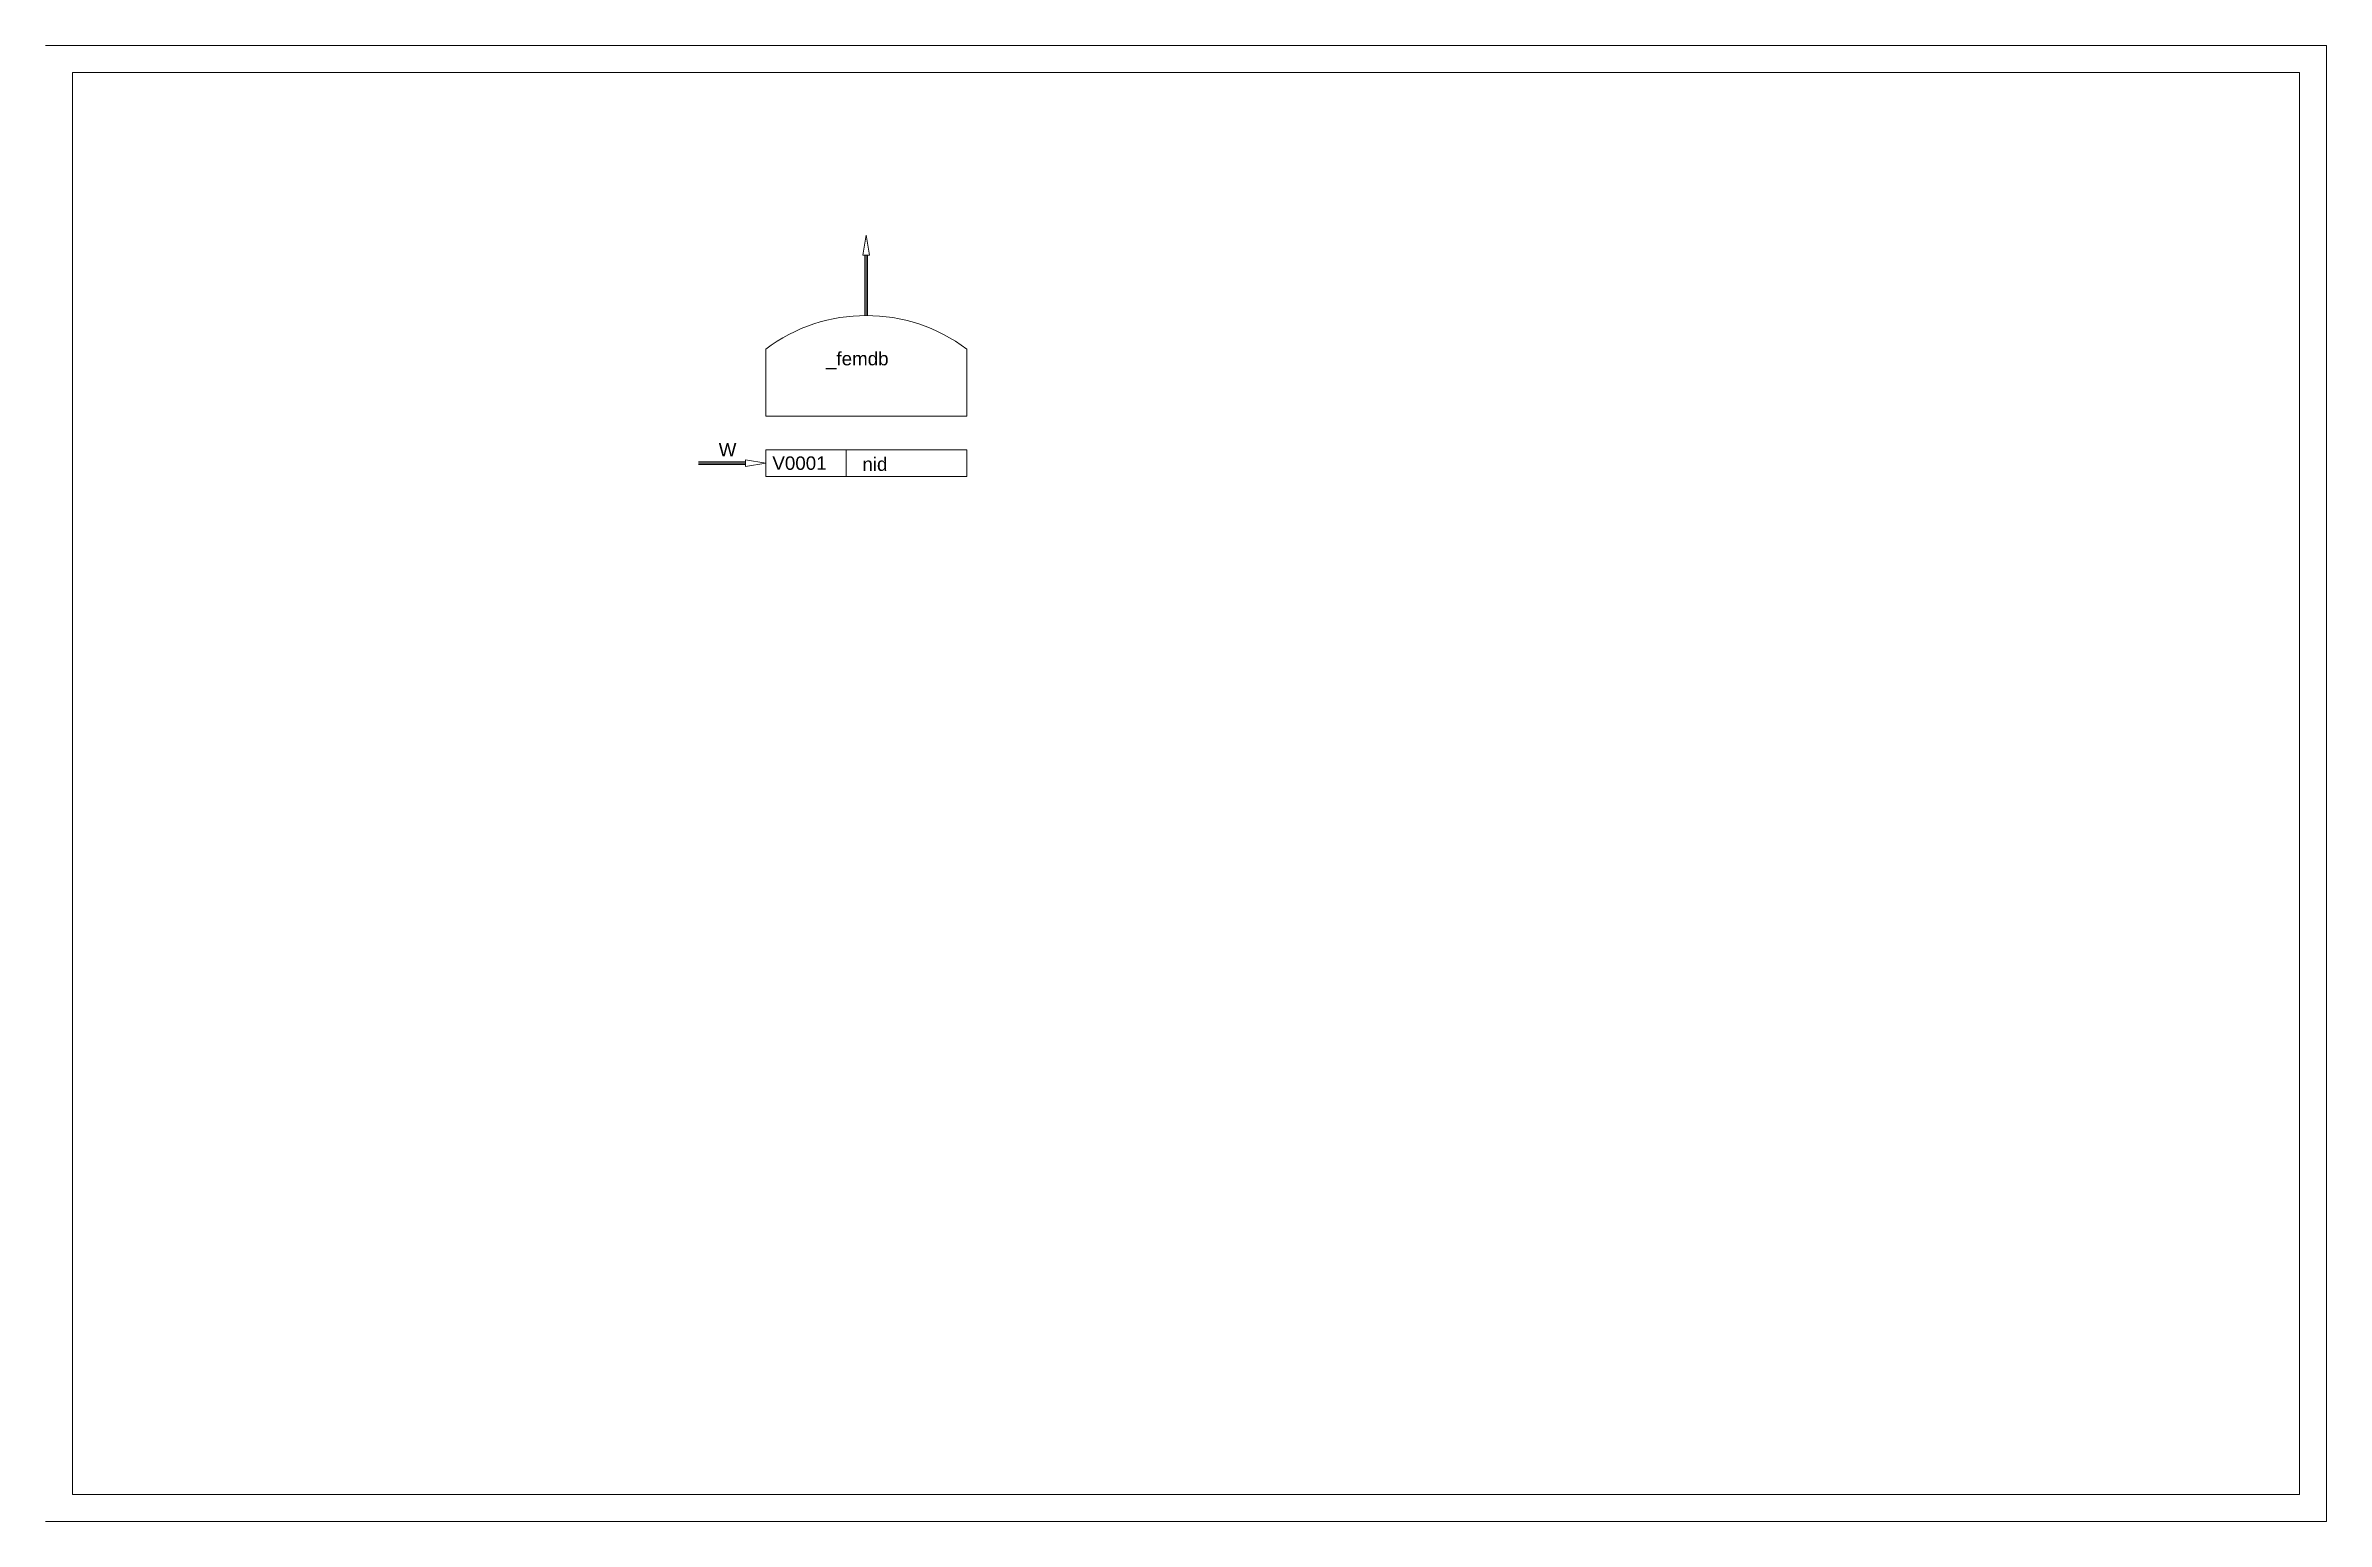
# Model space of a CAD drawing. Header units: inches. Extents: x 0 to 85, y 0 to 55.
# Drawn here: x 34 to 51, y 33 to 44 of the extents above; entities that cross this region are included whole.
import ezdxf

# ---------------------------------------------------------------- set-up
doc = ezdxf.new("R2010")
doc.units = ezdxf.units.IN
doc.header["$LTSCALE"] = 0.1
doc.header["$MEASUREMENT"] = 0
doc.linetypes.add('ACAD_ISO03W100', pattern=[30, 12, -18])
doc.layers.get('0').update_dxf_attribs({"lineweight": 5, "true_color": 0xffffff})
doc.styles.add('textstyle111', font='')
doc.styles.add('textstyle158', font='')
doc.styles.add('textstyle224', font='')
doc.styles.add('textstyle6', font='')
doc.styles.get('textstyle111').set_extended_font_data('Arial')
doc.styles.get('textstyle158').set_extended_font_data('Arial')
doc.styles.get('textstyle224').set_extended_font_data('Arial')
doc.styles.get('textstyle6').set_extended_font_data('Arial')

msp = doc.modelspace()

# ---------------------------------------------------------------- texts
at = {"char_height": 0.1}
for s, insert, attachment_point, style in [('_femdb', (39.817, 41.588), 7, 'textstyle224'), ('W', (39.017, 40.938), 7, 'textstyle6'), ('V0001', (39.417, 40.938), 1, 'textstyle158'), ('nid', (40.088, 40.829), 7, 'textstyle111')]:
    msp.add_mtext(s, dxfattribs=dict(at, insert=insert, attachment_point=attachment_point, style=style))

# ---------------------------------------------------------------- linework, layer by layer
for p, q in [((34, 44), (51, 44)), ((51, 44), (34, 44)), ((51, 44), (34, 44)), ((51, 33), (51, 44)), ((51, 33), (51, 44)), ((51, 33), (51, 44)), ((51, 44), (51, 33)), ((51, 44), (51, 33)), ((50.8, 43.8), (34.2, 43.8)), ((34.2, 43.8), (34.2, 33.2)), ((50.8, 33.2), (50.8, 43.8)), ((40.092, 42.438), (40.117, 42.588)), ((40.117, 42.588), (40.142, 42.438)), ((40.142, 42.438), (40.092, 42.438)), ((39.367, 41.238), (39.367, 41.738)), ((40.867, 41.738), (40.867, 41.238)), ((40.867, 41.238), (39.367, 41.238)), ((39.367, 40.988), (40.867, 40.988)), ((39.367, 40.788), (39.367, 40.988)), ((39.967, 40.988), (39.967, 40.788)), ((40.867, 40.988), (40.867, 40.788)), ((39.217, 40.898), (38.867, 40.898)), ((39.217, 40.888), (38.867, 40.888)), ((39.217, 40.878), (38.867, 40.878)), ((39.217, 40.913), (39.367, 40.888)), ((39.217, 40.863), (39.217, 40.913)), ((39.367, 40.888), (39.217, 40.863)), ((40.867, 40.788), (39.367, 40.788)), ((34.2, 33.2), (50.8, 33.2)), ((34, 33), (51, 33)), ((51, 33), (34, 33)), ((51, 33), (34, 33))]:
    msp.add_line(p, q)
at = {"linetype": 'ACAD_ISO03W100', "ltscale": 10}
for p, q in [((40.107, 42.438), (40.107, 41.988)), ((40.117, 42.438), (40.117, 41.988)), ((40.127, 42.438), (40.127, 41.988))]:
    msp.add_line(p, q, dxfattribs=at)
msp.add_arc((40.117, 40.738), 1.25, 53.1301, 126.8699)

msp.set_redraw_order([(e.dxf.handle, doc.entitydb.next_handle()) for e in msp.query("TEXT MTEXT ATTDEF DIMENSION ARC_DIMENSION")])  # texts and dimensions are drawn at this point

doc.saveas('drawing.dxf')
